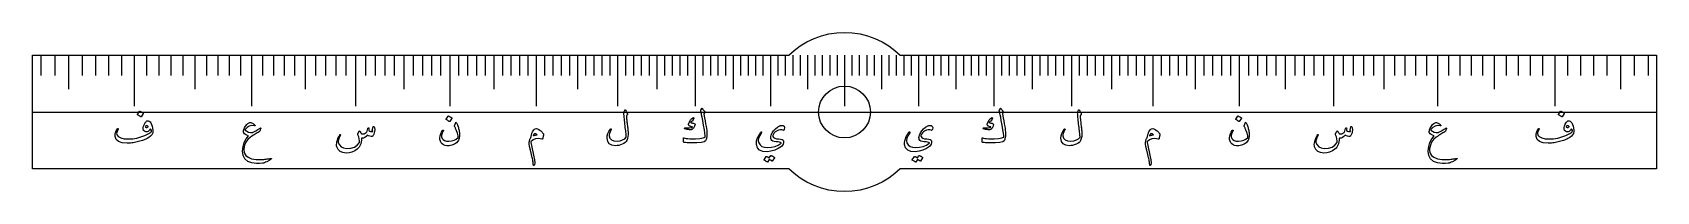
# Model space of a CAD drawing. Header units: millimetres. Extents: x -82 to 82, y -8 to 8.
import ezdxf

# ---------------------------------------------------------------- set-up
doc = ezdxf.new("R2010")
doc.units = ezdxf.units.MM
for name, color, linetype in [('CUT_INNER', 6, 'Continuous'), ('CUT_OUTER', 1, 'Continuous'), ('ENGRAVE', 7, 'Continuous'), ('ENGRAVE_FINE', 8, 'Continuous'), ('GUIDE', 3, 'Continuous'), ('TEXT', 5, 'Continuous')]:
    doc.layers.add(name, color=color, linetype=linetype)

msp = doc.modelspace()

# ---------------------------------------------------------------- linework, layer by layer
at = {"layer": 'CUT_INNER'}
msp.add_circle((0, 0), 2.6307, dxfattribs=at)
at = {"layer": 'CUT_OUTER'}
msp.add_lwpolyline([(82.5, 5.775), (82.5, -5.775), (5.6529, -5.775), (5.1291, -6.2498), (4.4918, -6.7224), (3.8112, -7.1303), (3.094, -7.4696), (2.347, -7.7369), (1.5773, -7.9296), (0.7925, -8.0461), (0, -8.085), (-0.7925, -8.0461), (-1.5773, -7.9296), (-2.347, -7.7369), (-3.094, -7.4696), (-3.8112, -7.1303), (-4.4918, -6.7224), (-5.1291, -6.2498), (-5.6529, -5.775), (-82.5, -5.775), (-82.5, 5.775), (-5.6529, 5.775), (-5.1291, 6.2498), (-4.4918, 6.7224), (-3.8112, 7.1303), (-3.094, 7.4696), (-2.347, 7.7369), (-1.5773, 7.9296), (-0.7925, 8.0461), (0, 8.085), (0.7925, 8.0461), (1.5773, 7.9296), (2.347, 7.7369), (3.094, 7.4696), (3.8112, 7.1303), (4.4918, 6.7224), (5.1291, 6.2498), (5.6529, 5.775)], close=True, dxfattribs=at)
at = {"layer": 'ENGRAVE'}
for points in [[(-78.8274, 5.775), (-78.8274, 2.31)], [(-72.1835, 5.775), (-72.1835, 0.5775)], [(-66.0093, 5.775), (-66.0093, 2.31)], [(-60.2354, 5.775), (-60.2354, 0.5775)], [(-54.804, 5.775), (-54.804, 2.31)], [(-49.6666, 5.775), (-49.6666, 0.5775)], [(-44.7818, 5.775), (-44.7818, 2.31)], [(-40.1141, 5.775), (-40.1141, 0.5775)], [(-35.6327, 5.775), (-35.6327, 2.31)], [(-31.3105, 5.775), (-31.3105, 0.5775)], [(-27.1236, 5.775), (-27.1236, 2.31)], [(-23.0503, 5.775), (-23.0503, 0.5775)], [(-19.0713, 5.775), (-19.0713, 2.31)], [(-15.1685, 5.775), (-15.1685, 0.5775)], [(-11.3254, 5.775), (-11.3254, 2.31)], [(-7.5262, 5.775), (-7.5262, 0.5775)], [(-3.7559, 5.775), (-3.7559, 2.31)], [(0, 5.775), (0, 0.5775)], [(0, 5.775), (0, 0.5775)], [(3.7559, 5.775), (3.7559, 2.31)], [(7.5262, 5.775), (7.5262, 0.5775)], [(11.3254, 5.775), (11.3254, 2.31)], [(15.1685, 5.775), (15.1685, 0.5775)], [(19.0713, 5.775), (19.0713, 2.31)], [(23.0503, 5.775), (23.0503, 0.5775)], [(27.1236, 5.775), (27.1236, 2.31)], [(31.3105, 5.775), (31.3105, 0.5775)], [(35.6327, 5.775), (35.6327, 2.31)], [(40.1141, 5.775), (40.1141, 0.5775)], [(44.7818, 5.775), (44.7818, 2.31)], [(49.6666, 5.775), (49.6666, 0.5775)], [(54.804, 5.775), (54.804, 2.31)], [(60.2354, 5.775), (60.2354, 0.5775)], [(66.0093, 5.775), (66.0093, 2.31)], [(72.1835, 5.775), (72.1835, 0.5775)], [(78.8274, 5.775), (78.8274, 2.31)]]:
    msp.add_lwpolyline(points, dxfattribs=at)
at = {"layer": 'ENGRAVE_FINE'}
for points in [[(-81.6347, 5.775), (-81.6347, 3.696)], [(-80.2196, 5.775), (-80.2196, 3.696)], [(-77.4573, 5.775), (-77.4573, 3.696)], [(-76.1085, 5.775), (-76.1085, 3.696)], [(-74.7804, 5.775), (-74.7804, 3.696)], [(-73.4723, 5.775), (-73.4723, 3.696)], [(-70.9135, 5.775), (-70.9135, 3.696)], [(-69.6617, 5.775), (-69.6617, 3.696)], [(-68.4274, 5.775), (-68.4274, 3.696)], [(-67.2101, 5.775), (-67.2101, 3.696)], [(-64.8245, 5.775), (-64.8245, 3.696)], [(-63.6552, 5.775), (-63.6552, 3.696)], [(-62.5008, 5.775), (-62.5008, 3.696)], [(-61.361, 5.775), (-61.361, 3.696)], [(-59.1233, 5.775), (-59.1233, 3.696)], [(-58.0246, 5.775), (-58.0246, 3.696)], [(-56.9387, 5.775), (-56.9387, 3.696)], [(-55.8653, 5.775), (-55.8653, 3.696)], [(-53.7544, 5.775), (-53.7544, 3.696)], [(-52.7162, 5.775), (-52.7162, 3.696)], [(-51.689, 5.775), (-51.689, 3.696)], [(-50.6726, 5.775), (-50.6726, 3.696)], [(-48.6706, 5.775), (-48.6706, 3.696)], [(-47.6844, 5.775), (-47.6844, 3.696)], [(-46.7078, 5.775), (-46.7078, 3.696)], [(-45.7403, 5.775), (-45.7403, 3.696)], [(-43.8319, 5.775), (-43.8319, 3.696)], [(-42.8905, 5.775), (-42.8905, 3.696)], [(-41.9572, 5.775), (-41.9572, 3.696)], [(-41.0318, 5.775), (-41.0318, 3.696)], [(-39.2039, 5.775), (-39.2039, 3.696)], [(-38.3008, 5.775), (-38.3008, 3.696)], [(-37.4047, 5.775), (-37.4047, 3.696)], [(-36.5154, 5.775), (-36.5154, 3.696)], [(-34.7564, 5.775), (-34.7564, 3.696)], [(-33.8861, 5.775), (-33.8861, 3.696)], [(-33.0219, 5.775), (-33.0219, 3.696)], [(-32.1634, 5.775), (-32.1634, 3.696)], [(-30.4631, 5.775), (-30.4631, 3.696)], [(-29.6208, 5.775), (-29.6208, 3.696)], [(-28.7836, 5.775), (-28.7836, 3.696)], [(-27.9512, 5.775), (-27.9512, 3.696)], [(-26.3005, 5.775), (-26.3005, 3.696)], [(-25.4818, 5.775), (-25.4818, 3.696)], [(-24.6673, 5.775), (-24.6673, 3.696)], [(-23.8568, 5.775), (-23.8568, 3.696)], [(-22.2476, 5.775), (-22.2476, 3.696)], [(-21.4484, 5.775), (-21.4484, 3.696)], [(-20.6528, 5.775), (-20.6528, 3.696)], [(-19.8604, 5.775), (-19.8604, 3.696)], [(-18.2852, 5.775), (-18.2852, 3.696)], [(-17.502, 5.775), (-17.502, 3.696)], [(-16.7216, 5.775), (-16.7216, 3.696)], [(-15.9438, 5.775), (-15.9438, 3.696)], [(-14.3956, 5.775), (-14.3956, 3.696)], [(-13.625, 5.775), (-13.625, 3.696)], [(-12.8565, 5.775), (-12.8565, 3.696)], [(-12.09, 5.775), (-12.09, 3.696)], [(-10.5625, 5.775), (-10.5625, 3.696)], [(-9.8013, 5.775), (-9.8013, 3.696)], [(-9.0416, 5.775), (-9.0416, 3.696)], [(-8.2833, 5.775), (-8.2833, 3.696)], [(-6.7703, 5.775), (-6.7703, 3.696)], [(-6.0155, 5.775), (-6.0155, 3.696)], [(-5.2615, 5.775), (-5.2615, 3.696)], [(-4.5084, 5.775), (-4.5084, 3.696)], [(-3.0041, 5.775), (-3.0041, 3.696)], [(-2.2526, 5.775), (-2.2526, 3.696)], [(-1.5016, 5.775), (-1.5016, 3.696)], [(-0.7507, 5.775), (-0.7507, 3.696)], [(0.7507, 5.775), (0.7507, 3.696)], [(1.5016, 5.775), (1.5016, 3.696)], [(2.2526, 5.775), (2.2526, 3.696)], [(3.0041, 5.775), (3.0041, 3.696)], [(4.5084, 5.775), (4.5084, 3.696)], [(5.2615, 5.775), (5.2615, 3.696)], [(6.0155, 5.775), (6.0155, 3.696)], [(6.7703, 5.775), (6.7703, 3.696)], [(8.2833, 5.775), (8.2833, 3.696)], [(9.0416, 5.775), (9.0416, 3.696)], [(9.8013, 5.775), (9.8013, 3.696)], [(10.5625, 5.775), (10.5625, 3.696)], [(12.09, 5.775), (12.09, 3.696)], [(12.8565, 5.775), (12.8565, 3.696)], [(13.625, 5.775), (13.625, 3.696)], [(14.3956, 5.775), (14.3956, 3.696)], [(15.9438, 5.775), (15.9438, 3.696)], [(16.7216, 5.775), (16.7216, 3.696)], [(17.502, 5.775), (17.502, 3.696)], [(18.2852, 5.775), (18.2852, 3.696)], [(19.8604, 5.775), (19.8604, 3.696)], [(20.6528, 5.775), (20.6528, 3.696)], [(21.4484, 5.775), (21.4484, 3.696)], [(22.2476, 5.775), (22.2476, 3.696)], [(23.8568, 5.775), (23.8568, 3.696)], [(24.6673, 5.775), (24.6673, 3.696)], [(25.4818, 5.775), (25.4818, 3.696)], [(26.3005, 5.775), (26.3005, 3.696)], [(27.9512, 5.775), (27.9512, 3.696)], [(28.7836, 5.775), (28.7836, 3.696)], [(29.6208, 5.775), (29.6208, 3.696)], [(30.4631, 5.775), (30.4631, 3.696)], [(32.1634, 5.775), (32.1634, 3.696)], [(33.0219, 5.775), (33.0219, 3.696)], [(33.8861, 5.775), (33.8861, 3.696)], [(34.7564, 5.775), (34.7564, 3.696)], [(36.5154, 5.775), (36.5154, 3.696)], [(37.4047, 5.775), (37.4047, 3.696)], [(38.3008, 5.775), (38.3008, 3.696)], [(39.2039, 5.775), (39.2039, 3.696)], [(41.0318, 5.775), (41.0318, 3.696)], [(41.9572, 5.775), (41.9572, 3.696)], [(42.8905, 5.775), (42.8905, 3.696)], [(43.8319, 5.775), (43.8319, 3.696)], [(45.7403, 5.775), (45.7403, 3.696)], [(46.7078, 5.775), (46.7078, 3.696)], [(47.6844, 5.775), (47.6844, 3.696)], [(48.6706, 5.775), (48.6706, 3.696)], [(50.6726, 5.775), (50.6726, 3.696)], [(51.689, 5.775), (51.689, 3.696)], [(52.7162, 5.775), (52.7162, 3.696)], [(53.7544, 5.775), (53.7544, 3.696)], [(55.8653, 5.775), (55.8653, 3.696)], [(56.9387, 5.775), (56.9387, 3.696)], [(58.0246, 5.775), (58.0246, 3.696)], [(59.1233, 5.775), (59.1233, 3.696)], [(61.361, 5.775), (61.361, 3.696)], [(62.5008, 5.775), (62.5008, 3.696)], [(63.6552, 5.775), (63.6552, 3.696)], [(64.8245, 5.775), (64.8245, 3.696)], [(67.2101, 5.775), (67.2101, 3.696)], [(68.4274, 5.775), (68.4274, 3.696)], [(69.6617, 5.775), (69.6617, 3.696)], [(70.9135, 5.775), (70.9135, 3.696)], [(73.4723, 5.775), (73.4723, 3.696)], [(74.7804, 5.775), (74.7804, 3.696)], [(76.1085, 5.775), (76.1085, 3.696)], [(77.4573, 5.775), (77.4573, 3.696)], [(80.2196, 5.775), (80.2196, 3.696)], [(81.6347, 5.775), (81.6347, 3.696)]]:
    msp.add_lwpolyline(points, dxfattribs=at)
at = {"layer": 'GUIDE'}
msp.add_lwpolyline([(-82.5, 0), (82.5, 0)], dxfattribs=at)
at = {"layer": 'TEXT'}
for points in [[(-71.6135, 0.0686), (-71.6079, 0.0741), (-71.6001, 0.0775), (-71.59, 0.0786), (-71.5777, 0.0775), (-71.4908, 0.0423), (-71.409, -0.0007), (-71.3321, -0.0516), (-71.2603, -0.1103), (-71.2533, -0.1192), (-71.2502, -0.1282), (-71.2511, -0.1371), (-71.2558, -0.1461), (-71.466, -0.4858), (-71.4738, -0.4939), (-71.4838, -0.4959), (-71.4961, -0.4917), (-71.5107, -0.4814), (-71.5232, -0.4724), (-71.5431, -0.459), (-71.5702, -0.4411), (-71.6046, -0.4188), (-71.6468, -0.392), (-71.6973, -0.3607), (-71.7563, -0.3249), (-71.8236, -0.2847), (-71.8326, -0.2779), (-71.837, -0.2712), (-71.837, -0.2645), (-71.8326, -0.2578)], [(-22.3283, 0.1848), (-22.3204, 0.1985), (-22.3104, 0.2083), (-22.2981, 0.2141), (-22.2836, 0.2161), (-22.269, 0.2136), (-22.2567, 0.206), (-22.2467, 0.1935), (-22.2388, 0.1759), (-22.1972, 0.0733), (-22.1528, -0.0153), (-22.1056, -0.0899), (-22.0555, -0.1505), (-22.0407, -0.1723), (-22.0365, -0.1975), (-22.043, -0.226), (-22.06, -0.2578), (-22.0709, -0.2732), (-22.0812, -0.288), (-22.091, -0.3023), (-22.1002, -0.3159), (-22.1089, -0.3288), (-22.117, -0.3405), (-22.1246, -0.3512), (-22.1315, -0.3607), (-22.1433, -0.378), (-22.1517, -0.3987), (-22.1567, -0.4227), (-22.1584, -0.4501), (-22.1531, -0.5273), (-22.1461, -0.6116), (-22.1374, -0.7028), (-22.1271, -0.801), (-22.1153, -0.9063), (-22.1025, -1.0184), (-22.0885, -1.1376), (-22.0734, -1.2638), (-22.0565, -1.3897), (-22.0416, -1.508), (-22.0286, -1.6188), (-22.0175, -1.7221), (-22.0082, -1.8181), (-22.0002, -1.9071), (-21.9936, -1.9891), (-21.9885, -2.0641), (-21.9826, -2.2862), (-22.0008, -2.4967), (-22.043, -2.6953), (-22.1092, -2.8823), (-22.1737, -2.9921), (-22.2735, -3.0935), (-22.4085, -3.1866), (-22.5786, -3.2713), (-22.7631, -3.3414), (-22.9363, -3.3909), (-23.0984, -3.4196), (-23.2493, -3.4277), (-23.6271, -3.3758), (-23.8976, -3.2333), (-24.0608, -3.0002), (-24.1167, -2.6766), (-24.0971, -2.4355), (-24.0339, -2.1993), (-23.9272, -1.9683), (-23.7769, -1.7422), (-23.7654, -1.7291), (-23.7534, -1.7209), (-23.7408, -1.7179), (-23.7277, -1.7198), (-23.7137, -1.7251), (-23.7031, -1.7321), (-23.6958, -1.7408), (-23.6919, -1.7511), (-23.6891, -1.7665), (-23.6897, -1.7813), (-23.6936, -1.7956), (-23.7009, -1.8093), (-23.8034, -2.009), (-23.8741, -2.1792), (-23.9129, -2.3198), (-23.9199, -2.4307), (-23.8453, -2.6696), (-23.6841, -2.8365), (-23.4362, -2.9312), (-23.1017, -2.9538), (-22.8002, -2.9211), (-22.544, -2.8454), (-22.333, -2.7266), (-22.1673, -2.5648), (-22.1708, -2.4867), (-22.1768, -2.3955), (-22.1853, -2.2911), (-22.1964, -2.1736), (-22.2102, -2.0427), (-22.2271, -1.8981), (-22.2471, -1.7398), (-22.2701, -1.5678), (-22.2919, -1.3904), (-22.3126, -1.2157), (-22.3322, -1.0439), (-22.3506, -0.8748), (-22.3677, -0.7086), (-22.383, -0.5451), (-22.3967, -0.3844), (-22.4087, -0.2265), (-22.4266, -0.0745), (-22.4258, -0.0572), (-22.4233, -0.041), (-22.4191, -0.0259), (-22.4132, -0.0119)], [(-14.4375, 0.3547), (-14.4124, 0.3068), (-14.3861, 0.2614), (-14.3587, 0.2185), (-14.3302, 0.1781), (-14.3003, 0.1402), (-14.2687, 0.1049), (-14.2355, 0.072), (-14.2006, 0.0417), (-14.1872, 0.0247), (-14.1827, 0.0048), (-14.1872, -0.0178), (-14.2006, -0.0432), (-14.281, -0.1773), (-14.2889, -0.1919), (-14.2945, -0.2042), (-14.2978, -0.2142), (-14.2989, -0.2221), (-14.2254, -0.5846), (-14.1614, -0.9123), (-14.107, -1.205), (-14.062, -1.4628), (-14.0268, -1.6853), (-14.0016, -1.8724), (-13.9865, -2.024), (-13.9815, -2.1401), (-13.9815, -2.3592), (-13.9854, -2.4286), (-13.9927, -2.4983), (-14.0033, -2.5683), (-14.0173, -2.6386), (-14.0349, -2.7092), (-14.0564, -2.78), (-14.0818, -2.8511), (-14.1111, -2.9225), (-14.2458, -3.0284), (-14.5426, -3.1002), (-15.0014, -3.138), (-15.6223, -3.1416), (-15.8163, -3.1349), (-15.9957, -3.1237), (-16.1605, -3.1081), (-16.3109, -3.0879), (-16.3246, -3.0821), (-16.3343, -3.0734), (-16.3402, -3.062), (-16.3422, -3.0477), (-16.3462, -2.9792), (-16.3494, -2.9169), (-16.3518, -2.8608), (-16.3533, -2.8107), (-16.354, -2.7663), (-16.3539, -2.7269), (-16.3529, -2.6925), (-16.3511, -2.6632), (-16.3491, -2.6467), (-16.3433, -2.6375), (-16.3335, -2.6355), (-16.3198, -2.6409), (-16.2153, -2.6724), (-16.0806, -2.6956), (-15.9157, -2.7104), (-15.7207, -2.7169), (-15.1381, -2.7166), (-14.6823, -2.6889), (-14.3534, -2.6339), (-14.1514, -2.5514), (-14.1517, -2.4153), (-14.1793, -2.168), (-14.2344, -1.8095), (-14.3168, -1.3398), (-14.4032, -0.8695), (-14.4699, -0.5138), (-14.5172, -0.2726), (-14.5448, -0.1461), (-14.5535, -0.1114), (-14.5616, -0.079), (-14.5691, -0.0488), (-14.5761, -0.0209), (-14.5826, 0.0046), (-14.5884, 0.0272), (-14.5937, 0.047), (-14.5985, 0.0641), (-14.6063, 0.1012), (-14.6074, 0.1367), (-14.6018, 0.1705), (-14.5895, 0.2027), (-14.5046, 0.3726), (-14.4976, 0.384), (-14.4901, 0.3916), (-14.482, 0.3952), (-14.4733, 0.3949), (-14.4627, 0.3891), (-14.4532, 0.3804), (-14.4448, 0.3689), (-14.4375, 0.3547)], [(15.8995, 0.3547), (15.9247, 0.3068), (15.9509, 0.2614), (15.9783, 0.2185), (16.0068, 0.1781), (16.0367, 0.1402), (16.0683, 0.1049), (16.1016, 0.072), (16.1365, 0.0417), (16.1499, 0.0247), (16.1544, 0.0048), (16.1499, -0.0178), (16.1365, -0.0432), (16.056, -0.1773), (16.0482, -0.1919), (16.0426, -0.2042), (16.0392, -0.2142), (16.0381, -0.2221), (16.1116, -0.5846), (16.1756, -0.9123), (16.2301, -1.205), (16.2751, -1.4628), (16.3103, -1.6853), (16.3355, -1.8724), (16.3505, -2.024), (16.3556, -2.1401), (16.3556, -2.3592), (16.3517, -2.4286), (16.3444, -2.4983), (16.3338, -2.5683), (16.3198, -2.6386), (16.3022, -2.7092), (16.2807, -2.78), (16.2553, -2.8511), (16.2259, -2.9225), (16.0912, -3.0284), (15.7945, -3.1002), (15.3356, -3.138), (14.7147, -3.1416), (14.5208, -3.1349), (14.3414, -3.1237), (14.1765, -3.1081), (14.0262, -3.0879), (14.0125, -3.0821), (14.0027, -3.0734), (13.9969, -3.062), (13.9949, -3.0477), (13.9908, -2.9792), (13.9876, -2.9169), (13.9853, -2.8608), (13.9837, -2.8107), (13.983, -2.7663), (13.9832, -2.7269), (13.9841, -2.6925), (13.986, -2.6632), (13.9879, -2.6467), (13.9938, -2.6375), (14.0036, -2.6355), (14.0173, -2.6409), (14.1218, -2.6724), (14.2565, -2.6956), (14.4213, -2.7104), (14.6164, -2.7169), (15.199, -2.7166), (15.6547, -2.6889), (15.9836, -2.6339), (16.1857, -2.5514), (16.1854, -2.4153), (16.1577, -2.168), (16.1027, -1.8095), (16.0202, -1.3398), (15.9339, -0.8695), (15.8671, -0.5138), (15.8199, -0.2726), (15.7922, -0.1461), (15.7836, -0.1114), (15.7755, -0.079), (15.7679, -0.0488), (15.7609, -0.0209), (15.7545, 0.0046), (15.7486, 0.0272), (15.7433, 0.047), (15.7386, 0.0641), (15.7308, 0.1012), (15.7296, 0.1367), (15.7352, 0.1705), (15.7475, 0.2027), (15.8325, 0.3726), (15.8395, 0.384), (15.847, 0.3916), (15.8551, 0.3952), (15.8638, 0.3949), (15.8744, 0.3891), (15.8839, 0.3804), (15.8923, 0.3689), (15.8995, 0.3547)], [(23.7724, 0.1848), (23.7802, 0.1985), (23.7903, 0.2083), (23.8026, 0.2141), (23.8171, 0.2161), (23.8316, 0.2136), (23.8439, 0.206), (23.854, 0.1935), (23.8618, 0.1759), (23.9034, 0.0733), (23.9479, -0.0153), (23.9951, -0.0899), (24.0451, -0.1505), (24.0599, -0.1723), (24.0641, -0.1975), (24.0577, -0.226), (24.0406, -0.2578), (24.0298, -0.2732), (24.0194, -0.288), (24.0096, -0.3023), (24.0004, -0.3159), (23.9917, -0.3288), (23.9836, -0.3405), (23.9761, -0.3512), (23.9691, -0.3607), (23.9574, -0.378), (23.949, -0.3987), (23.944, -0.4227), (23.9423, -0.4501), (23.9476, -0.5273), (23.9546, -0.6116), (23.9632, -0.7028), (23.9736, -0.801), (23.9853, -0.9063), (23.9982, -1.0184), (24.0121, -1.1376), (24.0272, -1.2638), (24.0441, -1.3897), (24.0591, -1.508), (24.0721, -1.6188), (24.0831, -1.7221), (24.0925, -1.8181), (24.1004, -1.9071), (24.107, -1.9891), (24.1122, -2.0641), (24.1181, -2.2862), (24.0999, -2.4967), (24.0577, -2.6953), (23.9915, -2.8823), (23.9269, -2.9921), (23.8272, -3.0935), (23.6922, -3.1866), (23.522, -3.2713), (23.3376, -3.3414), (23.1643, -3.3909), (23.0023, -3.4196), (22.8514, -3.4277), (22.4736, -3.3758), (22.2031, -3.2333), (22.0399, -3.0002), (21.984, -2.6766), (22.0036, -2.4355), (22.0667, -2.1993), (22.1735, -1.9683), (22.3238, -1.7422), (22.3353, -1.7291), (22.3473, -1.7209), (22.3598, -1.7179), (22.373, -1.7198), (22.3869, -1.7251), (22.3976, -1.7321), (22.4048, -1.7408), (22.4087, -1.7511), (22.4115, -1.7665), (22.411, -1.7813), (22.4071, -1.7956), (22.3998, -1.8093), (22.2973, -2.009), (22.2266, -2.1792), (22.1877, -2.3198), (22.1807, -2.4307), (22.2553, -2.6696), (22.4166, -2.8365), (22.6644, -2.9312), (22.9989, -2.9538), (23.3004, -2.9211), (23.5567, -2.8454), (23.7676, -2.7266), (23.9333, -2.5648), (23.9299, -2.4867), (23.9238, -2.3955), (23.9153, -2.2911), (23.9043, -2.1736), (23.8905, -2.0427), (23.8735, -1.8981), (23.8536, -1.7398), (23.8305, -1.5678), (23.8087, -1.3904), (23.788, -1.2157), (23.7685, -1.0439), (23.75, -0.8748), (23.733, -0.7086), (23.7176, -0.5451), (23.7039, -0.3844), (23.6919, -0.2265), (23.674, -0.0745), (23.6749, -0.0572), (23.6774, -0.041), (23.6816, -0.0259), (23.6874, -0.0119)], [(72.7536, 0.0686), (72.7592, 0.0741), (72.767, 0.0775), (72.7771, 0.0786), (72.7894, 0.0775), (72.8763, 0.0423), (72.9581, -0.0007), (73.035, -0.0516), (73.1068, -0.1103), (73.1138, -0.1192), (73.1169, -0.1282), (73.116, -0.1371), (73.1113, -0.1461), (72.9011, -0.4858), (72.8933, -0.4939), (72.8833, -0.4959), (72.871, -0.4917), (72.8564, -0.4814), (72.8439, -0.4724), (72.824, -0.459), (72.7969, -0.4411), (72.7625, -0.4188), (72.7203, -0.392), (72.6698, -0.3607), (72.6108, -0.3249), (72.5435, -0.2847), (72.5345, -0.2779), (72.53, -0.2712), (72.53, -0.2645), (72.5345, -0.2578)], [(-70.8221, -0.8882), (-70.733, -0.8818), (-70.6444, -0.9162), (-70.5564, -0.9913), (-70.4689, -1.1073), (-70.391, -1.2582), (-70.3314, -1.4382), (-70.2904, -1.6472), (-70.2677, -1.8853), (-70.2652, -1.9716), (-70.2711, -2.0518), (-70.2853, -2.1259), (-70.308, -2.1938), (-70.3879, -2.3293), (-70.5069, -2.4587), (-70.6651, -2.5819), (-70.8624, -2.699), (-70.9737, -2.7533), (-71.0887, -2.8046), (-71.2073, -2.8528), (-71.3296, -2.8979), (-71.4558, -2.94), (-71.5861, -2.979), (-71.7207, -3.0149), (-71.8594, -3.0477), (-71.9987, -3.0772), (-72.1349, -3.103), (-72.2681, -3.1253), (-72.3982, -3.1438), (-72.5254, -3.1585), (-72.6502, -3.169), (-72.7725, -3.1753), (-72.8922, -3.1774), (-73.3915, -3.1368), (-73.7584, -3.0064), (-73.9929, -2.7859), (-74.0949, -2.4754), (-74.098, -2.4033), (-74.0938, -2.3212), (-74.0823, -2.229), (-74.0636, -2.1267), (-74.0331, -2.0144), (-73.9909, -1.9054), (-73.937, -1.7998), (-73.8713, -1.6975), (-73.8616, -1.6857), (-73.8501, -1.6774), (-73.837, -1.6723), (-73.8222, -1.6707), (-73.8079, -1.6726), (-73.7964, -1.6785), (-73.7878, -1.6883), (-73.7819, -1.7019), (-73.7791, -1.717), (-73.7797, -1.731), (-73.7836, -1.7439), (-73.7909, -1.7556), (-73.9116, -1.9931), (-73.9518, -2.196), (-73.9116, -2.3642), (-73.7909, -2.4978), (-73.5246, -2.6369), (-73.1906, -2.7191), (-72.7891, -2.7442), (-72.3199, -2.7124), (-72.1141, -2.6828), (-71.908, -2.6431), (-71.7017, -2.5933), (-71.495, -2.5335), (-71.2884, -2.4637), (-71.082, -2.3838), (-70.8759, -2.2938), (-70.6701, -2.1938), (-70.5606, -2.1309), (-70.4779, -2.063), (-70.422, -1.99), (-70.3929, -1.9121), (-70.4086, -1.8584), (-70.4332, -1.8093), (-70.4667, -1.7645), (-70.5092, -1.7243), (-70.5142, -1.7223), (-70.5203, -1.7254), (-70.5276, -1.7335), (-70.536, -1.7467), (-70.6003, -1.85), (-70.6724, -1.9277), (-70.7523, -1.9797), (-70.84, -2.006), (-71.0004, -2.0082), (-71.1239, -1.9613), (-71.2106, -1.8651), (-71.2603, -1.7198), (-71.2595, -1.5916), (-71.2167, -1.4348), (-71.132, -1.2495), (-71.0054, -1.0358), (-70.9655, -0.983), (-70.9216, -0.9408), (-70.8738, -0.9092), (-70.8221, -0.8882)], [(-70.773, -1.5186), (-70.7565, -1.4985), (-70.7517, -1.4784), (-70.7587, -1.4583), (-70.7774, -1.4382), (-70.8534, -1.3895), (-70.9205, -1.3778), (-70.9786, -1.403), (-71.0278, -1.465), (-71.0342, -1.484), (-71.0356, -1.5008), (-71.032, -1.5153), (-71.0233, -1.5276), (-70.9607, -1.5673), (-70.8981, -1.579), (-70.8355, -1.5628), (-70.773, -1.5186)], [(-60.4723, -1.0894), (-60.4022, -1.0704), (-60.3259, -1.0715), (-60.2435, -1.0928), (-60.1549, -1.1341), (-60.1097, -1.1611), (-60.0683, -1.1883), (-60.0304, -1.2159), (-59.9962, -1.2437), (-59.9656, -1.2715), (-59.9386, -1.299), (-59.9153, -1.3262), (-59.8956, -1.3532), (-59.8824, -1.3795), (-59.8877, -1.3957), (-59.9115, -1.4018), (-59.9537, -1.3979), (-60.2211, -1.38), (-60.469, -1.4382), (-60.6973, -1.5723), (-60.906, -1.7824), (-60.9119, -1.7961), (-60.9116, -1.8104), (-60.9052, -1.8252), (-60.8926, -1.8405), (-60.7294, -1.9629), (-60.5528, -2.044), (-60.3628, -2.0837), (-60.1593, -2.082), (-60.1227, -2.0747), (-60.0755, -2.0574), (-60.0177, -2.03), (-59.9492, -1.9926), (-59.8246, -1.9166), (-59.7145, -1.8495), (-59.6189, -1.7914), (-59.5379, -1.7422), (-59.4714, -1.7019), (-59.4194, -1.6707), (-59.382, -1.6483), (-59.359, -1.6349), (-59.3263, -1.6245), (-59.3087, -1.6338), (-59.3062, -1.6625), (-59.3188, -1.7109), (-59.3671, -1.8378), (-59.4093, -1.9322), (-59.4454, -1.9942), (-59.4753, -2.0239), (-59.5674, -2.0676), (-59.6647, -2.1183), (-59.7674, -2.176), (-59.8754, -2.2407), (-59.9888, -2.3124), (-60.1074, -2.391), (-60.2313, -2.4767), (-60.3605, -2.5693), (-60.6199, -2.7993), (-60.8166, -3.0689), (-60.9507, -3.3783), (-61.0222, -3.7273), (-61.0256, -3.9173), (-60.9954, -4.0939), (-60.9317, -4.2571), (-60.8345, -4.4069), (-60.5916, -4.6075), (-60.2342, -4.7444), (-59.7623, -4.8177), (-59.1757, -4.8272), (-59.0851, -4.8216), (-58.9874, -4.8137), (-58.8827, -4.8037), (-58.7711, -4.7914), (-58.6528, -4.7766), (-58.528, -4.759), (-58.3968, -4.7386), (-58.2592, -4.7154), (-58.2354, -4.7129), (-58.2178, -4.7143), (-58.2064, -4.7196), (-58.2011, -4.7288), (-58.2231, -4.7741), (-58.3117, -4.8428), (-58.4668, -4.935), (-58.6884, -5.0507), (-58.8231, -5.1141), (-58.941, -5.1614), (-59.0422, -5.1924), (-59.1266, -5.2072), (-59.4406, -5.2307), (-59.7257, -5.234), (-59.9816, -5.2172), (-60.2085, -5.1804), (-60.6366, -5.0208), (-60.9373, -4.7657), (-61.1105, -4.415), (-61.1564, -3.9687), (-61.1055, -3.5001), (-60.9887, -3.0868), (-60.806, -2.7289), (-60.5573, -2.4262), (-60.7188, -2.3542), (-60.8501, -2.2809), (-60.9513, -2.2066), (-61.0222, -2.1312), (-61.0415, -2.1007), (-61.0547, -2.0675), (-61.0616, -2.0314), (-61.0625, -1.9926), (-61.0471, -1.8881), (-61.0234, -1.7891), (-60.9912, -1.6958), (-60.9507, -1.6081), (-60.8437, -1.4315), (-60.7283, -1.2861), (-60.6045, -1.1721), (-60.4723, -1.0894)], [(-47.8916, -1.5186), (-47.8838, -1.4991), (-47.8737, -1.4851), (-47.8614, -1.4767), (-47.8469, -1.4739), (-47.8282, -1.4762), (-47.8122, -1.4829), (-47.7991, -1.494), (-47.7888, -1.5097), (-47.7633, -1.5656), (-47.7452, -1.6349), (-47.7343, -1.7176), (-47.7306, -1.8137), (-47.7404, -1.9708), (-47.7697, -2.12), (-47.8187, -2.2614), (-47.8871, -2.3949), (-47.9106, -2.4271), (-47.9363, -2.452), (-47.9642, -2.4696), (-47.9944, -2.4799), (-48.1037, -2.4869), (-48.2213, -2.4676), (-48.3473, -2.4221), (-48.4818, -2.3502), (-48.5949, -2.5053), (-48.7288, -2.6084), (-48.8833, -2.6596), (-49.0585, -2.6587), (-49.0642, -2.753), (-49.0725, -2.8437), (-49.0832, -2.9308), (-49.0965, -3.0142), (-49.1123, -3.0945), (-49.1306, -3.1723), (-49.1514, -3.2476), (-49.1748, -3.3204), (-49.229, -3.4518), (-49.3022, -3.573), (-49.3944, -3.6843), (-49.5056, -3.7854), (-49.7658, -3.9587), (-50.041, -4.0805), (-50.3313, -4.1509), (-50.6368, -4.1699), (-50.9807, -4.1233), (-51.2526, -4.0011), (-51.4524, -3.8036), (-51.5801, -3.5306), (-51.5975, -3.4322), (-51.6003, -3.316), (-51.5885, -3.1818), (-51.5622, -3.0298), (-51.5201, -2.8633), (-51.4605, -2.69), (-51.3837, -2.5101), (-51.2895, -2.3234), (-51.282, -2.3117), (-51.2728, -2.3033), (-51.2619, -2.2983), (-51.2493, -2.2966), (-51.2367, -2.2977), (-51.2258, -2.3011), (-51.2166, -2.3066), (-51.209, -2.3145), (-51.204, -2.3259), (-51.2023, -2.3379), (-51.204, -2.3505), (-51.209, -2.3637), (-51.3286, -2.6121), (-51.4058, -2.8163), (-51.4404, -2.9765), (-51.4326, -3.0924), (-51.3197, -3.3481), (-51.142, -3.5339), (-50.8994, -3.6499), (-50.592, -3.696), (-50.1623, -3.6686), (-49.7985, -3.5596), (-49.5006, -3.3691), (-49.2686, -3.0969), (-49.2695, -2.9175), (-49.2988, -2.728), (-49.3567, -2.5285), (-49.443, -2.3189), (-49.4539, -2.2977), (-49.4598, -2.2787), (-49.4606, -2.2619), (-49.4564, -2.2474), (-49.4324, -2.1975), (-49.4095, -2.1507), (-49.3877, -2.107), (-49.367, -2.0663), (-49.3474, -2.0293), (-49.329, -1.9965), (-49.3117, -1.9678), (-49.2955, -1.9434), (-49.2862, -1.933), (-49.2765, -1.9288), (-49.2661, -1.9308), (-49.2552, -1.9389), (-49.2496, -1.9451), (-49.2418, -1.9546), (-49.2318, -1.9674), (-49.2195, -1.9836), (-49.2055, -2.0032), (-49.1904, -2.0261), (-49.1742, -2.0524), (-49.1569, -2.082), (-49.1217, -2.139), (-49.092, -2.1803), (-49.068, -2.206), (-49.0496, -2.2161), (-48.9333, -2.2259), (-48.8171, -2.206), (-48.7008, -2.1566), (-48.5846, -2.0775), (-48.5424, -2.025), (-48.5008, -1.9389), (-48.4597, -1.8193), (-48.4192, -1.6662), (-48.4152, -1.6516), (-48.408, -1.6394), (-48.3974, -1.6293), (-48.3834, -1.6215), (-48.3703, -1.6164), (-48.3577, -1.6148), (-48.3457, -1.6164), (-48.3342, -1.6215), (-48.3172, -1.6494), (-48.3107, -1.7019), (-48.3149, -1.7791), (-48.3297, -1.8808), (-48.2395, -1.9361), (-48.1431, -1.9724), (-48.0405, -1.9898), (-47.9318, -1.9881), (-47.9332, -1.9554), (-47.9374, -1.9288), (-47.9444, -1.9085), (-47.9542, -1.8942), (-47.9654, -1.8808), (-47.9721, -1.8674), (-47.9743, -1.854), (-47.9721, -1.8405)], [(-39.4345, -1.085), (-39.3971, -1.1604), (-39.3608, -1.2392), (-39.3255, -1.3214), (-39.2915, -1.4069), (-39.259, -1.4963), (-39.2289, -1.5902), (-39.2009, -1.6885), (-39.1752, -1.7914), (-39.1531, -1.8938), (-39.1361, -1.9954), (-39.1241, -2.0961), (-39.1171, -2.196), (-39.1151, -2.2953), (-39.1182, -2.3944), (-39.1263, -2.4932), (-39.1394, -2.5917), (-39.1612, -2.6951), (-39.1909, -2.7906), (-39.2283, -2.8784), (-39.2736, -2.9583), (-39.4275, -3.1402), (-39.6301, -3.2791), (-39.8813, -3.3749), (-40.1812, -3.4277), (-40.398, -3.4331), (-40.588, -3.4043), (-40.7512, -3.3414), (-40.8876, -3.2444), (-40.9901, -3.1198), (-41.0608, -2.9739), (-41.0997, -2.8068), (-41.1067, -2.6185), (-41.0812, -2.419), (-41.0273, -2.2273), (-40.9449, -2.0434), (-40.8339, -1.8674), (-40.8163, -1.8473), (-40.7993, -1.8361), (-40.7828, -1.8338), (-40.7669, -1.8405), (-40.7521, -1.8545), (-40.7479, -1.8741), (-40.7543, -1.8992), (-40.7713, -1.93), (-40.882, -2.1516), (-40.9368, -2.3514), (-40.9357, -2.5294), (-40.8787, -2.6856), (-40.7744, -2.8107), (-40.6272, -2.9002), (-40.4369, -2.9538), (-40.2035, -2.9717), (-39.9216, -2.944), (-39.6704, -2.87), (-39.4499, -2.7496), (-39.2602, -2.5827), (-39.2562, -2.5769), (-39.2535, -2.5682), (-39.2518, -2.5567), (-39.2512, -2.5425), (-39.2576, -2.4304), (-39.2814, -2.2999), (-39.3225, -2.151), (-39.3809, -1.9836), (-39.4139, -1.8994), (-39.4457, -1.821), (-39.4764, -1.7485), (-39.5061, -1.6818), (-39.5348, -1.6213), (-39.5631, -1.5673), (-39.5907, -1.5196), (-39.6178, -1.4784), (-39.6307, -1.4569), (-39.638, -1.437), (-39.6396, -1.4189), (-39.6357, -1.4024), (-39.5016, -1.0715), (-39.489, -1.0523), (-39.4737, -1.0481), (-39.4555, -1.059), (-39.4345, -1.085)], [(-40.2617, -0.4143), (-40.2561, -0.4087), (-40.2482, -0.4054), (-40.2382, -0.4042), (-40.2259, -0.4054), (-40.139, -0.4406), (-40.0571, -0.4836), (-39.9803, -0.5345), (-39.9085, -0.5931), (-39.9015, -0.6021), (-39.8984, -0.611), (-39.8992, -0.62), (-39.904, -0.6289), (-40.1141, -0.9687), (-40.1219, -0.9768), (-40.132, -0.9788), (-40.1443, -0.9746), (-40.1588, -0.9642), (-40.1714, -0.9553), (-40.1912, -0.9419), (-40.2183, -0.924), (-40.2527, -0.9016), (-40.2949, -0.8748), (-40.3455, -0.8435), (-40.4044, -0.8078), (-40.4718, -0.7675), (-40.4807, -0.7608), (-40.4852, -0.7541), (-40.4852, -0.7474), (-40.4807, -0.7407)], [(-15.3362, -0.5753), (-15.3278, -0.5764), (-15.3205, -0.5797), (-15.3144, -0.5853), (-15.3094, -0.5931), (-15.3077, -0.6001), (-15.3071, -0.6077), (-15.3077, -0.6158), (-15.3094, -0.6244), (-15.4033, -0.8614), (-15.4147, -0.8854), (-15.4267, -0.9039), (-15.4393, -0.9167), (-15.4524, -0.924), (-15.5086, -0.9399), (-15.5564, -0.9609), (-15.5958, -0.9869), (-15.6268, -1.0179), (-15.633, -1.0341), (-15.6246, -1.0514), (-15.6017, -1.0699), (-15.5642, -1.0894), (-15.5392, -1.0981), (-15.5134, -1.1062), (-15.4867, -1.1137), (-15.4591, -1.1207), (-15.4305, -1.1271), (-15.4005, -1.133), (-15.369, -1.1383), (-15.3362, -1.1431), (-15.2227, -1.1903), (-15.1864, -1.2873), (-15.2272, -1.434), (-15.3451, -1.6304), (-15.3938, -1.6888), (-15.4413, -1.7344), (-15.4876, -1.7671), (-15.5329, -1.7869), (-15.5827, -1.7972), (-15.6514, -1.8014), (-15.7391, -1.7995), (-15.8459, -1.7914), (-15.9004, -1.7861), (-15.9521, -1.7791), (-16.001, -1.7704), (-16.0471, -1.7601), (-16.0904, -1.7489), (-16.1309, -1.7377), (-16.1686, -1.7265), (-16.2036, -1.7154), (-16.2251, -1.7033), (-16.2404, -1.6897), (-16.2497, -1.6743), (-16.2527, -1.6572), (-16.2499, -1.6396), (-16.2416, -1.6271), (-16.2276, -1.6195), (-16.208, -1.617), (-16.1457, -1.6128), (-16.075, -1.6092), (-15.9959, -1.6061), (-15.9085, -1.6036), (-15.7453, -1.5988), (-15.6179, -1.5891), (-15.5262, -1.5742), (-15.4703, -1.5544), (-15.4631, -1.5491), (-15.4591, -1.5421), (-15.4586, -1.5334), (-15.4614, -1.5231), (-15.4653, -1.5167), (-15.4726, -1.5108), (-15.4832, -1.5055), (-15.4971, -1.5008), (-15.6268, -1.4695), (-15.681, -1.4538), (-15.7274, -1.4337), (-15.766, -1.4091), (-15.7967, -1.38), (-15.8227, -1.3459), (-15.8381, -1.3107), (-15.8428, -1.2744), (-15.8369, -1.237), (-15.7553, -0.9844), (-15.6447, -0.7899), (-15.505, -0.6535), (-15.3362, -0.5753)], [(-6.2341, -1.854), (-6.3789, -1.8056), (-6.5404, -1.8037), (-6.7186, -1.8481), (-6.9137, -1.9389), (-7.0375, -2.0255), (-7.1406, -2.1289), (-7.223, -2.2491), (-7.2848, -2.386), (-7.2909, -2.4134), (-7.2915, -2.4419), (-7.2865, -2.4715), (-7.2758, -2.5023), (-7.2049, -2.5978), (-7.0858, -2.6699), (-6.9187, -2.7185), (-6.7036, -2.7437), (-6.4912, -2.7663), (-6.3369, -2.8074), (-6.2408, -2.8669), (-6.2028, -2.9449), (-6.1986, -3.1081), (-6.2307, -3.2534), (-6.2992, -3.3808), (-6.404, -3.4903), (-6.7368, -3.7175), (-7.0914, -3.8849), (-7.4678, -3.9925), (-7.866, -4.0403), (-8.3008, -4.0101), (-8.6261, -3.8793), (-8.8418, -3.6479), (-8.948, -3.316), (-8.9541, -3.1338), (-8.9279, -2.9359), (-8.8692, -2.7224), (-8.7781, -2.4933), (-8.7464, -2.4296), (-8.7138, -2.3681), (-8.6804, -2.3089), (-8.6462, -2.2519), (-8.6108, -2.1968), (-8.5741, -2.1435), (-8.536, -2.0918), (-8.4964, -2.0417), (-8.4752, -2.0211), (-8.4562, -2.0127), (-8.4394, -2.0166), (-8.4249, -2.0328), (-8.4168, -2.0529), (-8.4148, -2.073), (-8.419, -2.0932), (-8.4293, -2.1133), (-8.6132, -2.4095), (-8.7222, -2.6766), (-8.7563, -2.9147), (-8.7155, -3.1237), (-8.5842, -3.3439), (-8.3913, -3.4993), (-8.1371, -3.5898), (-7.8213, -3.6155), (-7.4167, -3.5834), (-7.0523, -3.5004), (-6.7281, -3.3665), (-6.4442, -3.1818), (-6.4272, -3.1662), (-6.4208, -3.1505), (-6.425, -3.1349), (-6.4398, -3.1192), (-6.4998, -3.0902), (-6.6041, -3.0656), (-6.7525, -3.0455), (-6.945, -3.0298), (-7.1409, -3.0058), (-7.2904, -2.9605), (-7.3935, -2.894), (-7.4502, -2.8063), (-7.4765, -2.7032), (-7.4837, -2.595), (-7.472, -2.4819), (-7.4413, -2.3637), (-7.3415, -2.1314), (-7.2032, -1.9177), (-7.0263, -1.7223), (-6.8109, -1.5455), (-6.7536, -1.5035), (-6.698, -1.4672), (-6.644, -1.4365), (-6.5918, -1.4113), (-6.5415, -1.3915), (-6.4934, -1.3767), (-6.4476, -1.3669), (-6.404, -1.3622), (-6.2335, -1.3781), (-6.129, -1.4527), (-6.0905, -1.586), (-6.1179, -1.778), (-6.1385, -1.8297), (-6.1648, -1.8596), (-6.1967, -1.8677), (-6.2341, -1.854)], [(8.8183, -1.854), (8.6736, -1.8056), (8.5121, -1.8037), (8.3338, -1.8481), (8.1387, -1.9389), (8.0149, -2.0255), (7.9118, -2.1289), (7.8294, -2.2491), (7.7676, -2.386), (7.7615, -2.4134), (7.7609, -2.4419), (7.766, -2.4715), (7.7766, -2.5023), (7.8476, -2.5978), (7.9666, -2.6699), (8.1337, -2.7185), (8.3489, -2.7437), (8.5612, -2.7663), (8.7155, -2.8074), (8.8116, -2.8669), (8.8496, -2.9449), (8.8538, -3.1081), (8.8217, -3.2534), (8.7532, -3.3808), (8.6484, -3.4903), (8.3156, -3.7175), (7.961, -3.8849), (7.5846, -3.9925), (7.1864, -4.0403), (6.7516, -4.0101), (6.4264, -3.8793), (6.2106, -3.6479), (6.1044, -3.316), (6.0983, -3.1338), (6.1246, -2.9359), (6.1832, -2.7224), (6.2743, -2.4933), (6.3061, -2.4296), (6.3386, -2.3681), (6.372, -2.3089), (6.4062, -2.2519), (6.4416, -2.1968), (6.4783, -2.1435), (6.5165, -2.0918), (6.556, -2.0417), (6.5772, -2.0211), (6.5963, -2.0127), (6.613, -2.0166), (6.6275, -2.0328), (6.6357, -2.0529), (6.6376, -2.073), (6.6334, -2.0932), (6.6231, -2.1133), (6.4392, -2.4095), (6.3302, -2.6766), (6.2961, -2.9147), (6.3369, -3.1237), (6.4683, -3.3439), (6.6611, -3.4993), (6.9154, -3.5898), (7.2311, -3.6155), (7.6358, -3.5834), (8.0001, -3.5004), (8.3243, -3.3665), (8.6082, -3.1818), (8.6252, -3.1662), (8.6317, -3.1505), (8.6275, -3.1349), (8.6127, -3.1192), (8.5526, -3.0902), (8.4483, -3.0656), (8.3, -3.0455), (8.1074, -3.0298), (7.9116, -3.0058), (7.7621, -2.9605), (7.6589, -2.894), (7.6022, -2.8063), (7.576, -2.7032), (7.5687, -2.595), (7.5804, -2.4819), (7.6112, -2.3637), (7.7109, -2.1314), (7.8492, -1.9177), (8.0261, -1.7223), (8.2416, -1.5455), (8.2989, -1.5035), (8.3545, -1.4672), (8.4084, -1.4365), (8.4606, -1.4113), (8.5109, -1.3915), (8.559, -1.3767), (8.6048, -1.3669), (8.6484, -1.3622), (8.8189, -1.3781), (8.9234, -1.4527), (8.962, -1.586), (8.9346, -1.778), (8.9139, -1.8297), (8.8876, -1.8596), (8.8558, -1.8677), (8.8183, -1.854)], [(15.0009, -0.5753), (15.0093, -0.5764), (15.0165, -0.5797), (15.0227, -0.5853), (15.0277, -0.5931), (15.0294, -0.6001), (15.0299, -0.6077), (15.0294, -0.6158), (15.0277, -0.6244), (14.9338, -0.8614), (14.9223, -0.8854), (14.9103, -0.9039), (14.8978, -0.9167), (14.8846, -0.924), (14.8285, -0.9399), (14.7807, -0.9609), (14.7413, -0.9869), (14.7103, -1.0179), (14.7041, -1.0341), (14.7125, -1.0514), (14.7354, -1.0699), (14.7728, -1.0894), (14.7979, -1.0981), (14.8237, -1.1062), (14.8504, -1.1137), (14.8779, -1.1207), (14.9066, -1.1271), (14.9366, -1.133), (14.968, -1.1383), (15.0009, -1.1431), (15.1143, -1.1903), (15.1506, -1.2873), (15.1098, -1.434), (14.9919, -1.6304), (14.9433, -1.6888), (14.8958, -1.7344), (14.8494, -1.7671), (14.8041, -1.7869), (14.7544, -1.7972), (14.6857, -1.8014), (14.5979, -1.7995), (14.4912, -1.7914), (14.4367, -1.7861), (14.385, -1.7791), (14.3361, -1.7704), (14.29, -1.7601), (14.2467, -1.7489), (14.2062, -1.7377), (14.1684, -1.7265), (14.1335, -1.7154), (14.112, -1.7033), (14.0966, -1.6897), (14.0874, -1.6743), (14.0843, -1.6572), (14.0871, -1.6396), (14.0955, -1.6271), (14.1095, -1.6195), (14.129, -1.617), (14.1913, -1.6128), (14.262, -1.6092), (14.3411, -1.6061), (14.4286, -1.6036), (14.5918, -1.5988), (14.7192, -1.5891), (14.8109, -1.5742), (14.8667, -1.5544), (14.874, -1.5491), (14.8779, -1.5421), (14.8785, -1.5334), (14.8757, -1.5231), (14.8718, -1.5167), (14.8645, -1.5108), (14.8539, -1.5055), (14.8399, -1.5008), (14.7103, -1.4695), (14.656, -1.4538), (14.6097, -1.4337), (14.5711, -1.4091), (14.5404, -1.38), (14.5144, -1.3459), (14.499, -1.3107), (14.4943, -1.2744), (14.5001, -1.237), (14.5817, -0.9844), (14.6924, -0.7899), (14.8321, -0.6535), (15.0009, -0.5753)], [(40.7937, -1.085), (40.8311, -1.1604), (40.8675, -1.2392), (40.9027, -1.3214), (40.9368, -1.4069), (40.9692, -1.4963), (40.9994, -1.5902), (41.0273, -1.6885), (41.053, -1.7914), (41.0751, -1.8938), (41.0921, -1.9954), (41.1042, -2.0961), (41.1111, -2.196), (41.1131, -2.2953), (41.11, -2.3944), (41.1019, -2.4932), (41.0888, -2.5917), (41.067, -2.6951), (41.0374, -2.7906), (40.9999, -2.8784), (40.9547, -2.9583), (40.8007, -3.1402), (40.5981, -3.2791), (40.3469, -3.3749), (40.0471, -3.4277), (39.8302, -3.4331), (39.6402, -3.4043), (39.477, -3.3414), (39.3406, -3.2444), (39.2381, -3.1198), (39.1674, -2.9739), (39.1285, -2.8068), (39.1216, -2.6185), (39.147, -2.419), (39.2009, -2.2273), (39.2834, -2.0434), (39.3943, -1.8674), (39.4119, -1.8473), (39.4289, -1.8361), (39.4454, -1.8338), (39.4614, -1.8405), (39.4762, -1.8545), (39.4804, -1.8741), (39.4739, -1.8992), (39.4569, -1.93), (39.3462, -2.1516), (39.2915, -2.3514), (39.2926, -2.5294), (39.3496, -2.6856), (39.4538, -2.8107), (39.6011, -2.9002), (39.7914, -2.9538), (40.0247, -2.9717), (40.3066, -2.944), (40.5579, -2.87), (40.7783, -2.7496), (40.9681, -2.5827), (40.972, -2.5769), (40.9748, -2.5682), (40.9765, -2.5567), (40.977, -2.5425), (40.9706, -2.4304), (40.9468, -2.2999), (40.9058, -2.151), (40.8474, -1.9836), (40.8144, -1.8994), (40.7825, -1.821), (40.7518, -1.7485), (40.7222, -1.6818), (40.6934, -1.6213), (40.6652, -1.5673), (40.6375, -1.5196), (40.6104, -1.4784), (40.5975, -1.4569), (40.5903, -1.437), (40.5886, -1.4189), (40.5925, -1.4024), (40.7266, -1.0715), (40.7392, -1.0523), (40.7546, -1.0481), (40.7727, -1.059), (40.7937, -1.085)], [(39.9666, -0.4143), (39.9722, -0.4087), (39.98, -0.4054), (39.99, -0.4042), (40.0023, -0.4054), (40.0892, -0.4406), (40.1711, -0.4836), (40.248, -0.5345), (40.3198, -0.5931), (40.3268, -0.6021), (40.3298, -0.611), (40.329, -0.62), (40.3243, -0.6289), (40.1141, -0.9687), (40.1063, -0.9768), (40.0962, -0.9788), (40.0839, -0.9746), (40.0694, -0.9642), (40.0568, -0.9553), (40.037, -0.9419), (40.0099, -0.924), (39.9755, -0.9016), (39.9333, -0.8748), (39.8827, -0.8435), (39.8238, -0.8078), (39.7564, -0.7675), (39.7475, -0.7608), (39.743, -0.7541), (39.743, -0.7474), (39.7475, -0.7407)], [(51.4415, -1.5186), (51.4494, -1.4991), (51.4594, -1.4851), (51.4717, -1.4767), (51.4862, -1.4739), (51.505, -1.4762), (51.5209, -1.4829), (51.534, -1.494), (51.5444, -1.5097), (51.5698, -1.5656), (51.588, -1.6349), (51.5989, -1.7176), (51.6025, -1.8137), (51.5927, -1.9708), (51.5634, -2.12), (51.5145, -2.2614), (51.446, -2.3949), (51.4225, -2.4271), (51.3968, -2.452), (51.3689, -2.4696), (51.3387, -2.4799), (51.2294, -2.4869), (51.1118, -2.4676), (50.9858, -2.4221), (50.8514, -2.3502), (50.7382, -2.5053), (50.6043, -2.6084), (50.4498, -2.6596), (50.2746, -2.6587), (50.2689, -2.753), (50.2606, -2.8437), (50.2499, -2.9308), (50.2366, -3.0142), (50.2208, -3.0945), (50.2025, -3.1723), (50.1817, -3.2476), (50.1584, -3.3204), (50.1042, -3.4518), (50.0309, -3.573), (49.9387, -3.6843), (49.8275, -3.7854), (49.5674, -3.9587), (49.2921, -4.0805), (49.0018, -4.1509), (48.6964, -4.1699), (48.3524, -4.1233), (48.0805, -4.0011), (47.8807, -3.8036), (47.753, -3.5306), (47.7357, -3.4322), (47.7329, -3.316), (47.7446, -3.1818), (47.7709, -3.0298), (47.8131, -2.8633), (47.8726, -2.69), (47.9494, -2.5101), (48.0436, -2.3234), (48.0511, -2.3117), (48.0604, -2.3033), (48.0713, -2.2983), (48.0838, -2.2966), (48.0964, -2.2977), (48.1073, -2.3011), (48.1165, -2.3066), (48.1241, -2.3145), (48.1291, -2.3259), (48.1308, -2.3379), (48.1291, -2.3505), (48.1241, -2.3637), (48.0045, -2.6121), (47.9274, -2.8163), (47.8927, -2.9765), (47.9005, -3.0924), (48.0134, -3.3481), (48.1911, -3.5339), (48.4337, -3.6499), (48.7411, -3.696), (49.1708, -3.6686), (49.5347, -3.5596), (49.8325, -3.3691), (50.0645, -3.0969), (50.0636, -2.9175), (50.0343, -2.728), (49.9765, -2.5285), (49.8901, -2.3189), (49.8792, -2.2977), (49.8733, -2.2787), (49.8725, -2.2619), (49.8767, -2.2474), (49.9007, -2.1975), (49.9236, -2.1507), (49.9454, -2.107), (49.9661, -2.0663), (49.9857, -2.0293), (50.0041, -1.9965), (50.0214, -1.9678), (50.0376, -1.9434), (50.0469, -1.933), (50.0566, -1.9288), (50.067, -1.9308), (50.0779, -1.9389), (50.0835, -1.9451), (50.0913, -1.9546), (50.1014, -1.9674), (50.1137, -1.9836), (50.1276, -2.0032), (50.1427, -2.0261), (50.1589, -2.0524), (50.1762, -2.082), (50.2115, -2.139), (50.2411, -2.1803), (50.2651, -2.206), (50.2836, -2.2161), (50.3998, -2.2259), (50.516, -2.206), (50.6323, -2.1566), (50.7485, -2.0775), (50.7907, -2.025), (50.8324, -1.9389), (50.8734, -1.8193), (50.914, -1.6662), (50.9179, -1.6516), (50.9251, -1.6394), (50.9358, -1.6293), (50.9497, -1.6215), (50.9629, -1.6164), (50.9754, -1.6148), (50.9874, -1.6164), (50.9989, -1.6215), (51.016, -1.6494), (51.0224, -1.7019), (51.0182, -1.7791), (51.0034, -1.8808), (51.0936, -1.9361), (51.19, -1.9724), (51.2926, -1.9898), (51.4013, -1.9881), (51.3999, -1.9554), (51.3957, -1.9288), (51.3887, -1.9085), (51.3789, -1.8942), (51.3678, -1.8808), (51.3611, -1.8674), (51.3588, -1.854), (51.3611, -1.8405)], [(59.9984, -1.0894), (60.0685, -1.0704), (60.1448, -1.0715), (60.2272, -1.0928), (60.3158, -1.1341), (60.361, -1.1611), (60.4025, -1.1883), (60.4403, -1.2159), (60.4746, -1.2437), (60.5051, -1.2715), (60.5321, -1.299), (60.5554, -1.3262), (60.5751, -1.3532), (60.5883, -1.3795), (60.583, -1.3957), (60.5592, -1.4018), (60.517, -1.3979), (60.2496, -1.38), (60.0017, -1.4382), (59.7734, -1.5723), (59.5647, -1.7824), (59.5588, -1.7961), (59.5591, -1.8104), (59.5655, -1.8252), (59.5781, -1.8405), (59.7413, -1.9629), (59.9179, -2.044), (60.1079, -2.0837), (60.3114, -2.082), (60.348, -2.0747), (60.3952, -2.0574), (60.453, -2.03), (60.5215, -1.9926), (60.6461, -1.9166), (60.7562, -1.8495), (60.8518, -1.7914), (60.9328, -1.7422), (60.9993, -1.7019), (61.0513, -1.6707), (61.0887, -1.6483), (61.1117, -1.6349), (61.1444, -1.6245), (61.162, -1.6338), (61.1645, -1.6625), (61.1519, -1.7109), (61.1036, -1.8378), (61.0614, -1.9322), (61.0253, -1.9942), (60.9954, -2.0239), (60.9033, -2.0676), (60.806, -2.1183), (60.7033, -2.176), (60.5953, -2.2407), (60.482, -2.3124), (60.3633, -2.391), (60.2394, -2.4767), (60.1102, -2.5693), (59.8509, -2.7993), (59.6541, -3.0689), (59.52, -3.3783), (59.4485, -3.7273), (59.4451, -3.9173), (59.4753, -4.0939), (59.539, -4.2571), (59.6362, -4.4069), (59.8791, -4.6075), (60.2365, -4.7444), (60.7084, -4.8177), (61.295, -4.8272), (61.3856, -4.8216), (61.4833, -4.8137), (61.588, -4.8037), (61.6996, -4.7914), (61.8179, -4.7766), (61.9427, -4.759), (62.0739, -4.7386), (62.2115, -4.7154), (62.2353, -4.7129), (62.2529, -4.7143), (62.2643, -4.7196), (62.2696, -4.7288), (62.2476, -4.7741), (62.159, -4.8428), (62.0039, -4.935), (61.7823, -5.0507), (61.6476, -5.1141), (61.5297, -5.1614), (61.4285, -5.1924), (61.3442, -5.2072), (61.0301, -5.2307), (60.745, -5.234), (60.4891, -5.2172), (60.2622, -5.1804), (59.8341, -5.0208), (59.5334, -4.7657), (59.3602, -4.415), (59.3143, -3.9687), (59.3652, -3.5001), (59.482, -3.0868), (59.6647, -2.7289), (59.9134, -2.4262), (59.7519, -2.3542), (59.6206, -2.2809), (59.5194, -2.2066), (59.4485, -2.1312), (59.4292, -2.1007), (59.416, -2.0675), (59.4091, -2.0314), (59.4082, -1.9926), (59.4236, -1.8881), (59.4473, -1.7891), (59.4795, -1.6958), (59.52, -1.6081), (59.627, -1.4315), (59.7424, -1.2861), (59.8662, -1.1721), (59.9984, -1.0894)], [(73.545, -0.8882), (73.6341, -0.8818), (73.7227, -0.9162), (73.8107, -0.9913), (73.8982, -1.1073), (73.9761, -1.2582), (74.0356, -1.4382), (74.0767, -1.6472), (74.0994, -1.8853), (74.1019, -1.9716), (74.096, -2.0518), (74.0818, -2.1259), (74.0591, -2.1938), (73.9792, -2.3293), (73.8602, -2.4587), (73.702, -2.5819), (73.5047, -2.699), (73.3934, -2.7533), (73.2784, -2.8046), (73.1598, -2.8528), (73.0375, -2.8979), (72.9113, -2.94), (72.781, -2.979), (72.6464, -3.0149), (72.5077, -3.0477), (72.3684, -3.0772), (72.2322, -3.103), (72.099, -3.1253), (71.9689, -3.1438), (71.8417, -3.1585), (71.7169, -3.169), (71.5946, -3.1753), (71.4749, -3.1774), (70.9755, -3.1368), (70.6086, -3.0064), (70.3742, -2.7859), (70.2722, -2.4754), (70.2691, -2.4033), (70.2733, -2.3212), (70.2848, -2.229), (70.3035, -2.1267), (70.334, -2.0144), (70.3762, -1.9054), (70.4301, -1.7998), (70.4958, -1.6975), (70.5055, -1.6857), (70.517, -1.6774), (70.5301, -1.6723), (70.5449, -1.6707), (70.5592, -1.6726), (70.5706, -1.6785), (70.5793, -1.6883), (70.5852, -1.7019), (70.588, -1.717), (70.5874, -1.731), (70.5835, -1.7439), (70.5762, -1.7556), (70.4555, -1.9931), (70.4153, -2.196), (70.4555, -2.3642), (70.5762, -2.4978), (70.8425, -2.6369), (71.1765, -2.7191), (71.578, -2.7442), (72.0472, -2.7124), (72.253, -2.6828), (72.4591, -2.6431), (72.6654, -2.5933), (72.8721, -2.5335), (73.0787, -2.4637), (73.2851, -2.3838), (73.4912, -2.2938), (73.697, -2.1938), (73.8065, -2.1309), (73.8892, -2.063), (73.9451, -1.99), (73.9742, -1.9121), (73.9585, -1.8584), (73.9339, -1.8093), (73.9004, -1.7645), (73.8579, -1.7243), (73.8529, -1.7223), (73.8467, -1.7254), (73.8395, -1.7335), (73.8311, -1.7467), (73.7668, -1.85), (73.6947, -1.9277), (73.6148, -1.9797), (73.5271, -2.006), (73.3667, -2.0082), (73.2432, -1.9613), (73.1565, -1.8651), (73.1068, -1.7198), (73.1076, -1.5916), (73.1504, -1.4348), (73.2351, -1.2495), (73.3616, -1.0358), (73.4016, -0.983), (73.4455, -0.9408), (73.4933, -0.9092), (73.545, -0.8882)], [(73.5941, -1.5186), (73.6106, -1.4985), (73.6154, -1.4784), (73.6084, -1.4583), (73.5897, -1.4382), (73.5137, -1.3895), (73.4466, -1.3778), (73.3885, -1.403), (73.3393, -1.465), (73.3329, -1.484), (73.3315, -1.5008), (73.3351, -1.5153), (73.3438, -1.5276), (73.4064, -1.5673), (73.4689, -1.579), (73.5315, -1.5628), (73.5941, -1.5186)], [(-31.856, -2.5783), (-31.8438, -2.5069), (-31.8297, -2.4357), (-31.8137, -2.3649), (-31.7956, -2.2944), (-31.7751, -2.2246), (-31.7515, -2.1563), (-31.7248, -2.0894), (-31.695, -2.0239), (-31.6291, -1.9051), (-31.5609, -1.8126), (-31.4905, -1.7464), (-31.4178, -1.7064), (-31.3072, -1.6871), (-31.1854, -1.7098), (-31.0523, -1.7743), (-30.9082, -1.8808), (-30.8685, -1.9149), (-30.8299, -1.9501), (-30.7925, -1.9864), (-30.7561, -2.0239), (-30.7207, -2.0624), (-30.6857, -2.1021), (-30.6514, -2.1429), (-30.6175, -2.1848), (-30.6002, -2.2091), (-30.5885, -2.2329), (-30.5823, -2.2561), (-30.5818, -2.2787), (-30.5969, -2.3699), (-30.6108, -2.4514), (-30.6237, -2.5231), (-30.6354, -2.585), (-30.6458, -2.6362), (-30.6544, -2.6761), (-30.6614, -2.7044), (-30.6667, -2.7213), (-30.6799, -2.742), (-30.6969, -2.7549), (-30.7179, -2.7599), (-30.7427, -2.7571), (-31.0889, -2.7085), (-31.3899, -2.737), (-31.6456, -2.8426), (-31.856, -3.0254), (-31.8708, -3.0477), (-31.8795, -3.0701), (-31.882, -3.0924), (-31.8784, -3.1148), (-31.7996, -3.416), (-31.7241, -3.7295), (-31.652, -4.0554), (-31.5833, -4.3935), (-31.5056, -4.8484), (-31.4737, -5.1759), (-31.4877, -5.376), (-31.5475, -5.4486), (-31.5718, -5.443), (-31.5911, -5.4218), (-31.6053, -5.3849), (-31.6146, -5.3324), (-31.6255, -5.2228), (-31.6403, -5.1088), (-31.659, -4.9903), (-31.6816, -4.8674), (-31.7076, -4.7403), (-31.7364, -4.6092), (-31.768, -4.4742), (-31.8023, -4.3353), (-31.9172, -3.8695), (-31.9935, -3.5004), (-32.0312, -3.2279), (-32.0304, -3.0522), (-32.0177, -2.9704), (-32.0019, -2.8951), (-31.983, -2.8263), (-31.9611, -2.7638), (-31.9369, -2.7078), (-31.9113, -2.6582), (-31.8844, -2.615), (-31.856, -2.5783)], [(-31.6235, -2.4128), (-31.5822, -2.3956), (-31.5386, -2.3799), (-31.4927, -2.3655), (-31.4447, -2.3525), (-31.3946, -2.3409), (-31.343, -2.3307), (-31.2896, -2.3219), (-31.2345, -2.3145), (-31.3119, -2.2555), (-31.3787, -2.2172), (-31.4349, -2.1996), (-31.4804, -2.2027), (-31.5346, -2.2292), (-31.5766, -2.2731), (-31.6062, -2.3343), (-31.6235, -2.4128)], [(30.7651, -2.5783), (30.7772, -2.5069), (30.7913, -2.4357), (30.8074, -2.3649), (30.8254, -2.2944), (30.846, -2.2246), (30.8696, -2.1563), (30.8963, -2.0894), (30.926, -2.0239), (30.992, -1.9051), (31.0602, -1.8126), (31.1306, -1.7464), (31.2032, -1.7064), (31.3139, -1.6871), (31.4357, -1.7098), (31.5687, -1.7743), (31.7129, -1.8808), (31.7526, -1.9149), (31.7912, -1.9501), (31.8286, -1.9864), (31.8649, -2.0239), (31.9004, -2.0624), (31.9354, -2.1021), (31.9697, -2.1429), (32.0035, -2.1848), (32.0209, -2.2091), (32.0326, -2.2329), (32.0387, -2.2561), (32.0393, -2.2787), (32.0242, -2.3699), (32.0102, -2.4514), (31.9974, -2.5231), (31.9857, -2.585), (31.9753, -2.6362), (31.9667, -2.6761), (31.9597, -2.7044), (31.9544, -2.7213), (31.9412, -2.742), (31.9242, -2.7549), (31.9032, -2.7599), (31.8784, -2.7571), (31.5321, -2.7085), (31.2312, -2.737), (30.9755, -2.8426), (30.7651, -3.0254), (30.7503, -3.0477), (30.7416, -3.0701), (30.7391, -3.0924), (30.7427, -3.1148), (30.8215, -3.416), (30.897, -3.7295), (30.9691, -4.0554), (31.0378, -4.3935), (31.1155, -4.8484), (31.1473, -5.1759), (31.1334, -5.376), (31.0736, -5.4486), (31.0493, -5.443), (31.03, -5.4218), (31.0157, -5.3849), (31.0065, -5.3324), (30.9956, -5.2228), (30.9808, -5.1088), (30.9621, -4.9903), (30.9394, -4.8674), (30.9135, -4.7403), (30.8847, -4.6092), (30.8531, -4.4742), (30.8187, -4.3353), (30.7039, -3.8695), (30.6276, -3.5004), (30.5899, -3.2279), (30.5907, -3.0522), (30.6034, -2.9704), (30.6192, -2.8951), (30.6381, -2.8263), (30.66, -2.7638), (30.6842, -2.7078), (30.7098, -2.6582), (30.7367, -2.615), (30.7651, -2.5783)], [(30.9976, -2.4128), (31.0389, -2.3956), (31.0825, -2.3799), (31.1283, -2.3655), (31.1764, -2.3525), (31.2264, -2.3409), (31.2781, -2.3307), (31.3315, -2.3219), (31.3865, -2.3145), (31.3091, -2.2555), (31.2424, -2.2172), (31.1862, -2.1996), (31.1406, -2.2027), (31.0864, -2.2292), (31.0445, -2.2731), (31.0149, -2.3343), (30.9976, -2.4128)], [(-7.486, -4.4337), (-7.4804, -4.4281), (-7.4726, -4.4248), (-7.4625, -4.4237), (-7.4502, -4.4248), (-7.4062, -4.4413), (-7.3636, -4.4594), (-7.3224, -4.4793), (-7.2825, -4.5008), (-7.2438, -4.5242), (-7.206, -4.55), (-7.169, -4.5779), (-7.1328, -4.6081), (-7.1258, -4.6173), (-7.1227, -4.6271), (-7.1235, -4.6374), (-7.1283, -4.6483), (-7.3429, -4.9881), (-7.3488, -4.9926), (-7.3574, -4.9926), (-7.3689, -4.9881), (-7.3831, -4.9792), (-7.3929, -4.9709), (-7.4088, -4.9596), (-7.4309, -4.9452), (-7.4591, -4.9278), (-7.4938, -4.9069), (-7.5352, -4.8825), (-7.5832, -4.8544), (-7.638, -4.8227), (-7.8079, -5.0865), (-7.8157, -5.0946), (-7.8258, -5.0965), (-7.8381, -5.0923), (-7.8526, -5.082), (-7.8652, -5.0731), (-7.885, -5.0596), (-7.9121, -5.0418), (-7.9465, -5.0194), (-7.9887, -4.9926), (-8.0393, -4.9613), (-8.0982, -4.9255), (-8.1656, -4.8853), (-8.1725, -4.8786), (-8.1756, -4.8719), (-8.1748, -4.8652), (-8.17, -4.8585), (-7.951, -4.5321), (-7.9454, -4.5265), (-7.9375, -4.5231), (-7.9275, -4.522), (-7.9152, -4.5231), (-7.8777, -4.5353), (-7.8414, -4.5494), (-7.8062, -4.5655), (-7.7721, -4.5835), (-7.7391, -4.6032), (-7.7073, -4.6243), (-7.6765, -4.6468), (-7.6469, -4.6707)], [(7.5665, -4.4337), (7.572, -4.4281), (7.5799, -4.4248), (7.5899, -4.4237), (7.6022, -4.4248), (7.6462, -4.4413), (7.6888, -4.4594), (7.7301, -4.4793), (7.7699, -4.5008), (7.8086, -4.5242), (7.8464, -4.55), (7.8835, -4.5779), (7.9197, -4.6081), (7.9266, -4.6173), (7.9297, -4.6271), (7.9289, -4.6374), (7.9241, -4.6483), (7.7095, -4.9881), (7.7037, -4.9926), (7.695, -4.9926), (7.6835, -4.9881), (7.6693, -4.9792), (7.6595, -4.9709), (7.6436, -4.9596), (7.6215, -4.9452), (7.5933, -4.9278), (7.5586, -4.9069), (7.5173, -4.8825), (7.4692, -4.8544), (7.4144, -4.8227), (7.2445, -5.0865), (7.2367, -5.0946), (7.2267, -5.0965), (7.2144, -5.0923), (7.1998, -5.082), (7.1873, -5.0731), (7.1674, -5.0596), (7.1403, -5.0418), (7.1059, -5.0194), (7.0637, -4.9926), (7.0132, -4.9613), (6.9542, -4.9255), (6.8869, -4.8853), (6.8799, -4.8786), (6.8768, -4.8719), (6.8776, -4.8652), (6.8824, -4.8585), (7.1015, -4.5321), (7.1071, -4.5265), (7.1149, -4.5231), (7.1249, -4.522), (7.1372, -4.5231), (7.1747, -4.5353), (7.211, -4.5494), (7.2462, -4.5655), (7.2803, -4.5835), (7.3133, -4.6032), (7.3451, -4.6243), (7.3759, -4.6468), (7.4055, -4.6707)]]:
    msp.add_lwpolyline(points, close=True, dxfattribs=at)

doc.saveas('drawing.dxf')
